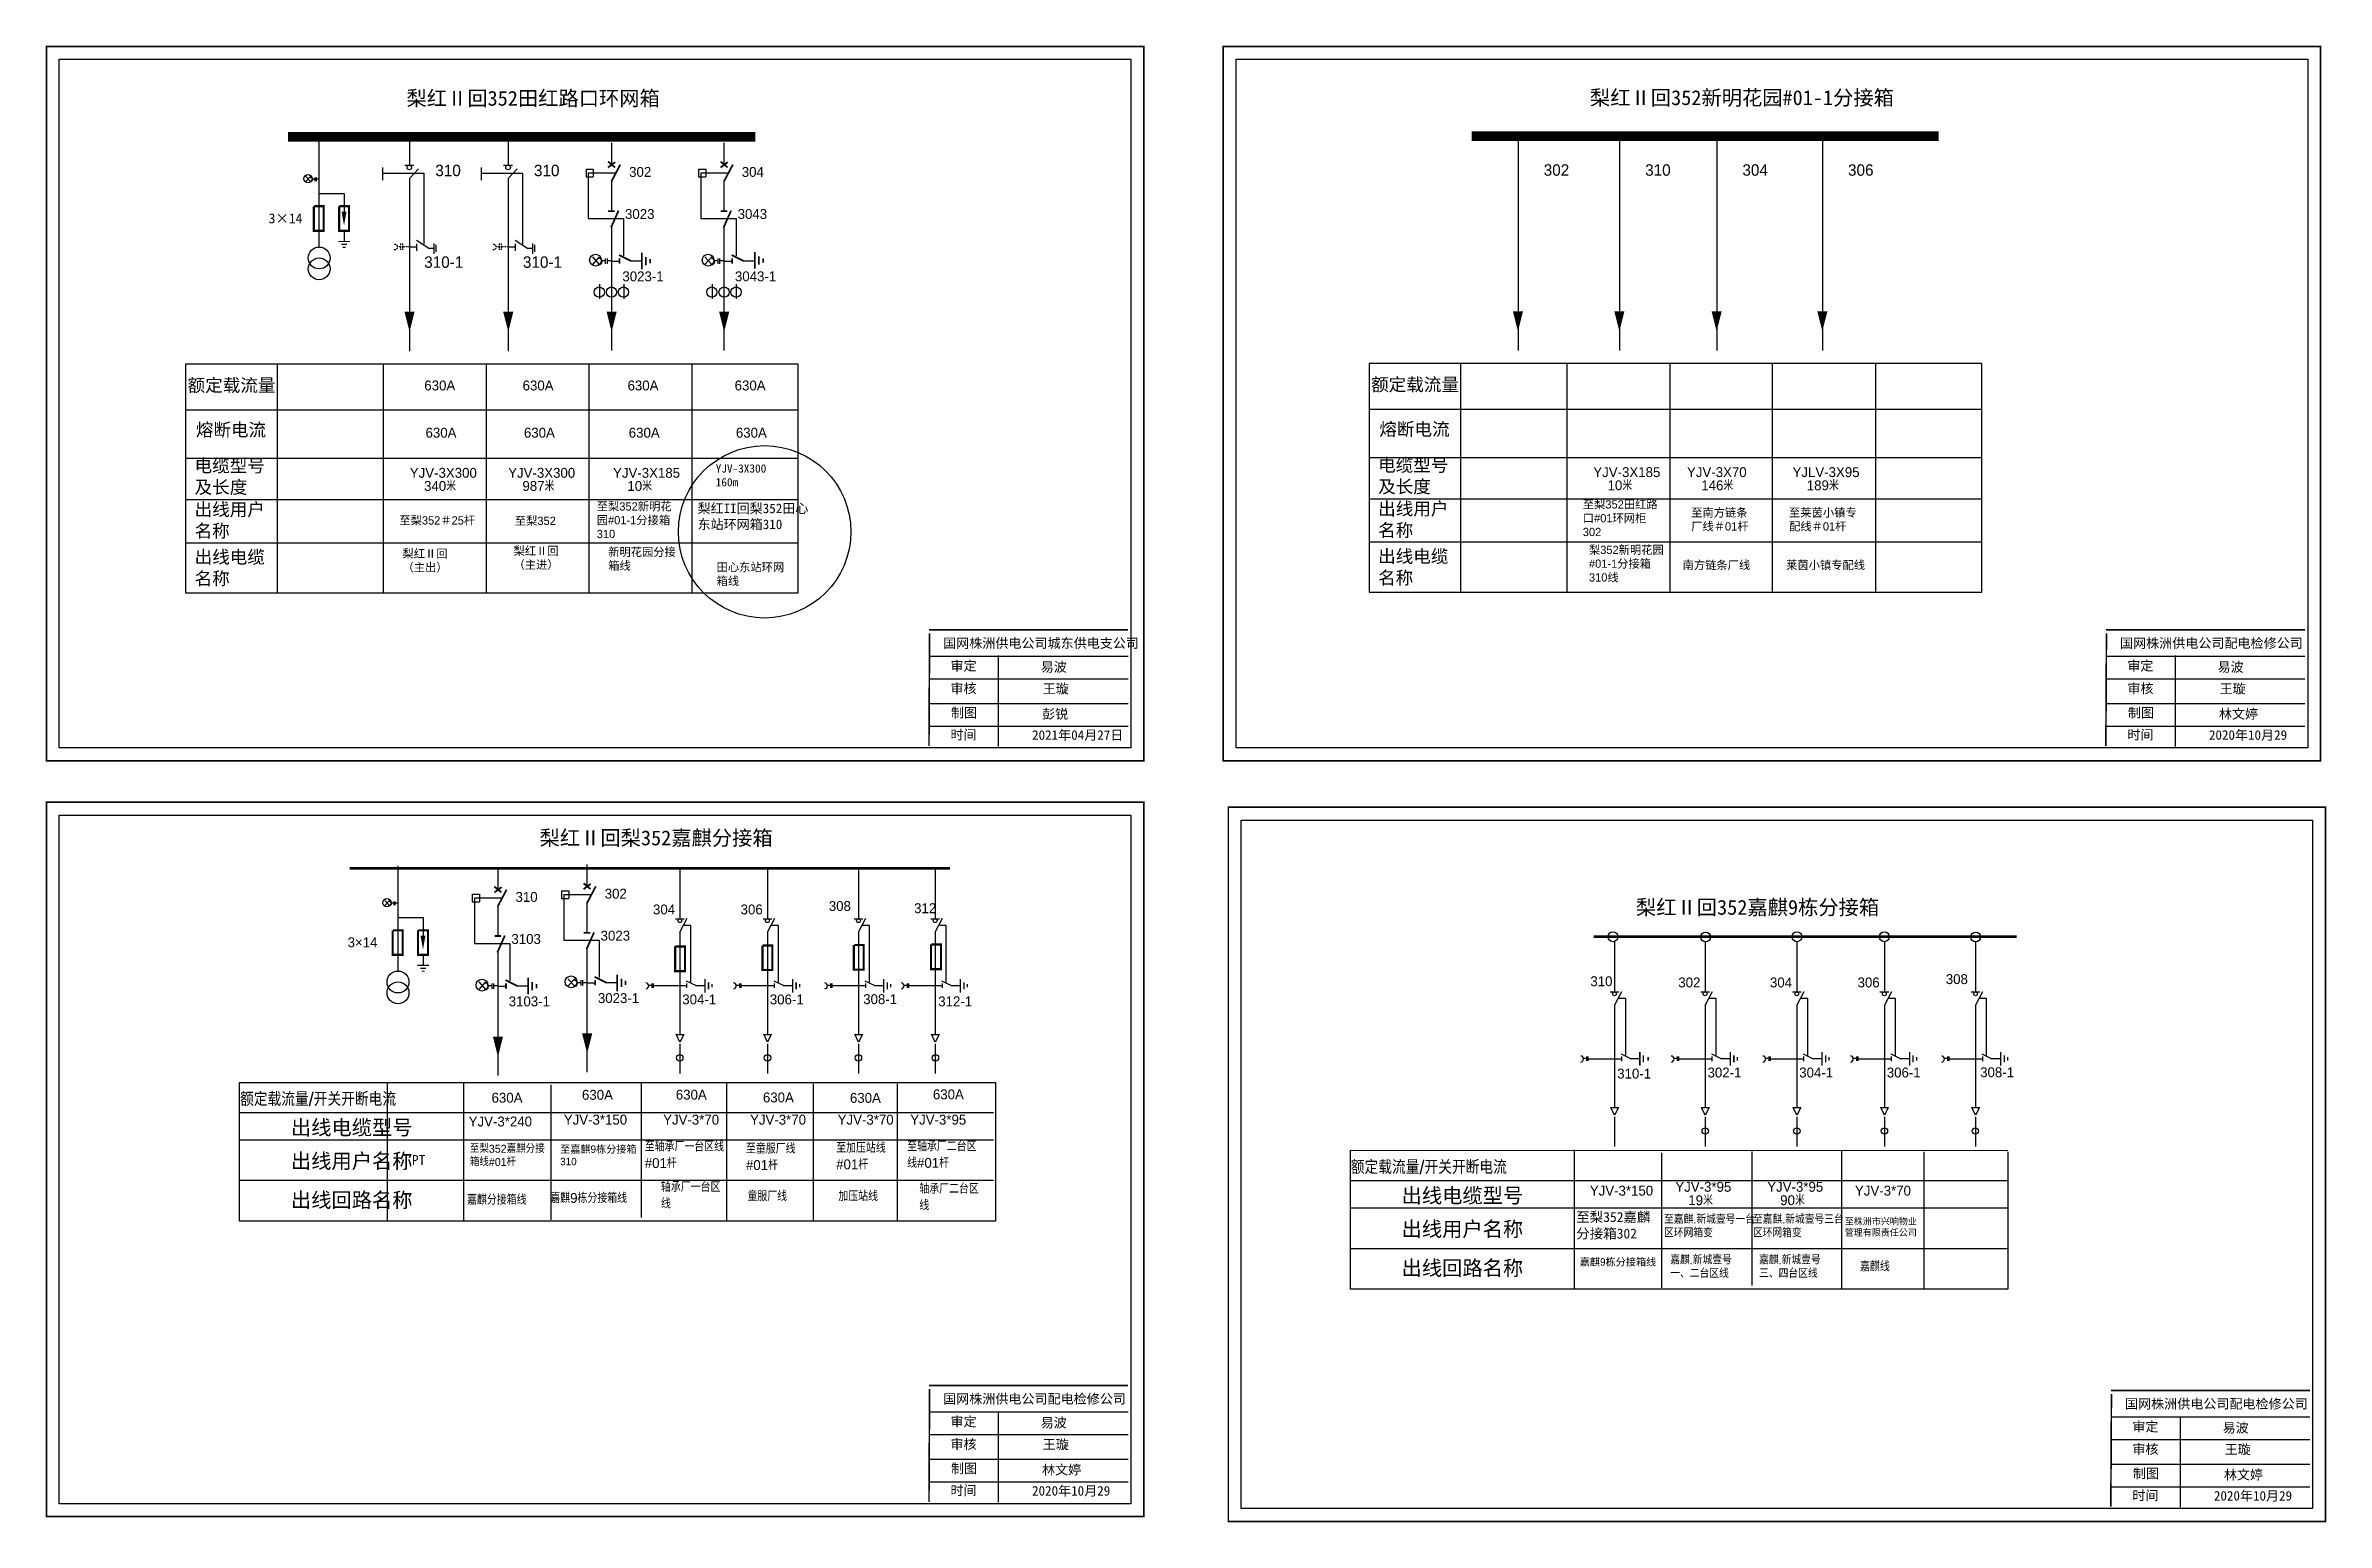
# Model space of a CAD drawing. Extents: x -42 to 505, y -336 to -58.
# Drawn here: x -37.2 to 223.6, y -226.7 to -57.8 of the extents above; entities that cross this region are included whole.
import ezdxf

# ---------------------------------------------------------------- set-up
doc = ezdxf.new("R2010")
doc.units = 0
doc.header["$LTSCALE"] = 0.774411
for name, pattern in [('ACAD_ISO02W100', [15, 12, -3]), ('CENTER', [50.8, 31.75, -6.35, 6.35, -6.35]), ('DASHED', [0.45, 0.3, -0.15]), ('HIDDEN', [0.375, 0.25, -0.125])]:
    doc.linetypes.add(name, pattern=pattern)
doc.layers.get('0').update_dxf_attribs({"linetype": 'CONTINUOUS'})
doc.layers.add('1', color=7, linetype='CONTINUOUS')
doc.layers.add('F11', color=7, linetype='CONTINUOUS')
doc.styles.add('HZ', font='')
doc.styles.add('hztxt_txtstyle_0.00_0_0', font='', dxfattribs={"bigfont": 'hztxt.shx'})
doc.styles.add('hztxt_txtstyle_2.00_0_0', font='', dxfattribs={"height": 2, "bigfont": 'hztxt.shx'})
doc.styles.add('hztxt_txtstyle_2.77_0_0', font='', dxfattribs={"height": 2.768736, "bigfont": 'hztxt.shx'})
doc.styles.add('hztxt_txtstyle_3.00_0_0', font='', dxfattribs={"height": 3})
doc.styles.add('KaiTi_GB2312_txtstyle_1.09_0_0', font='simkai_0.ttf', dxfattribs={"height": 1.0944})
doc.styles.add('STYLE1', font='txt.shx', dxfattribs={"height": 2.6})
doc.styles.add('字体', font='simkai_0.ttf', dxfattribs={"height": 2.5})
doc.styles.get('HZ').set_extended_font_data('SimSun')
doc.styles.get('hztxt_txtstyle_0.00_0_0').set_extended_font_data('hztxt')
doc.styles.get('hztxt_txtstyle_2.00_0_0').set_extended_font_data('hztxt')
doc.styles.get('hztxt_txtstyle_2.77_0_0').set_extended_font_data('hztxt')
doc.styles.get('hztxt_txtstyle_3.00_0_0').set_extended_font_data('SimSun')

msp = doc.modelspace()

# ---------------------------------------------------------------- texts
for s, height, style, p in [('梨红Ⅱ回352田红路口环网箱', 1.6997, 'hztxt_txtstyle_3.00_0_0', (4.03, -64.71)), ('梨红Ⅱ回352新明花园#01-1分接箱', 1.6997, 'hztxt_txtstyle_3.00_0_0', (139.37, -64.64)), ('302', 1.133, 'hztxt_txtstyle_2.00_0_0', (29.49, -72.85)), ('304', 1.133, 'hztxt_txtstyle_2.00_0_0', (42.37, -72.85)), ('3×14', 1.133, 'HZ', (-11.73, -78.16)), ('3023', 1.133, 'hztxt_txtstyle_2.00_0_0', (29.02, -77.66)), ('3043', 1.133, 'hztxt_txtstyle_2.00_0_0', (41.9, -77.66)), ('3023-1', 1.133, 'hztxt_txtstyle_2.00_0_0', (28.72, -84.79)), ('3043-1', 1.133, 'hztxt_txtstyle_2.00_0_0', (41.59, -84.79)), ('630A', 1.133, 'hztxt_txtstyle_2.00_0_0', (6.07, -97.27)), ('630A', 1.133, 'hztxt_txtstyle_2.00_0_0', (17.31, -97.27)), ('630A', 1.133, 'hztxt_txtstyle_2.00_0_0', (29.31, -97.27)), ('630A', 1.133, 'hztxt_txtstyle_2.00_0_0', (41.56, -97.27)), ('630A', 1.133, 'hztxt_txtstyle_2.00_0_0', (6.21, -102.67)), ('630A', 1.133, 'hztxt_txtstyle_2.00_0_0', (17.46, -102.67)), ('630A', 1.133, 'hztxt_txtstyle_2.00_0_0', (29.45, -102.67)), ('630A', 1.133, 'hztxt_txtstyle_2.00_0_0', (41.7, -102.67)), ('YJV-3X300', 1.133, 'hztxt_txtstyle_2.00_0_0', (4.41, -107.26)), ('YJV-3X300', 1.133, 'hztxt_txtstyle_2.00_0_0', (15.66, -107.26)), ('YJV-3X185', 1.133, 'hztxt_txtstyle_2.00_0_0', (27.65, -107.26)), ('YJV-3X185', 1.133, 'hztxt_txtstyle_2.00_0_0', (139.75, -107.18)), ('YJV-3X70', 1.133, 'hztxt_txtstyle_2.00_0_0', (150.46, -107.18)), ('YJLV-3X95', 1.133, 'hztxt_txtstyle_2.00_0_0', (162.53, -107.18)), ('340米', 1.133, 'hztxt_txtstyle_2.00_0_0', (6.04, -108.76)), ('987米', 1.133, 'hztxt_txtstyle_2.00_0_0', (17.29, -108.76)), ('10米', 1.133, 'hztxt_txtstyle_2.00_0_0', (29.29, -108.76)), ('10米', 1.133, 'hztxt_txtstyle_2.00_0_0', (141.38, -108.69)), ('146米', 1.133, 'hztxt_txtstyle_2.00_0_0', (152.1, -108.69)), ('189米', 1.133, 'hztxt_txtstyle_2.00_0_0', (164.16, -108.69)), ('310', 1.133, 'hztxt_txtstyle_2.00_0_0', (16.5, -155.76)), ('302', 1.133, 'hztxt_txtstyle_2.00_0_0', (26.7, -155.39)), ('304', 1.133, 'hztxt_txtstyle_2.00_0_0', (32.22, -157.19)), ('306', 1.133, 'hztxt_txtstyle_2.00_0_0', (42.24, -157.19)), ('308', 1.133, 'hztxt_txtstyle_2.00_0_0', (52.33, -156.8)), ('312', 1.133, 'hztxt_txtstyle_2.00_0_0', (62.08, -157.05)), ('梨红Ⅱ回352嘉麒9栋分接箱', 1.6997, 'hztxt_txtstyle_3.00_0_0', (144.63, -157.23)), ('3023', 1.133, 'hztxt_txtstyle_2.00_0_0', (26.23, -160.19)), ('3×14', 1.133, 'hztxt_txtstyle_2.00_0_0', (-2.7, -160.95)), ('3103', 1.133, 'hztxt_txtstyle_2.00_0_0', (16.03, -160.57)), ('310', 1.133, 'hztxt_txtstyle_2.00_0_0', (139.41, -165.4)), ('308', 1.133, 'hztxt_txtstyle_2.00_0_0', (180.06, -165.16)), ('3103-1', 1.133, 'hztxt_txtstyle_2.00_0_0', (15.72, -167.7)), ('3023-1', 1.133, 'hztxt_txtstyle_2.00_0_0', (25.92, -167.33)), ('304-1', 1.133, 'hztxt_txtstyle_2.00_0_0', (35.57, -167.48)), ('306-1', 1.133, 'hztxt_txtstyle_2.00_0_0', (45.58, -167.48)), ('308-1', 1.133, 'hztxt_txtstyle_2.00_0_0', (56.26, -167.45)), ('312-1', 1.133, 'hztxt_txtstyle_2.00_0_0', (64.84, -167.7)), ('302', 1.133, 'hztxt_txtstyle_2.00_0_0', (149.47, -165.54)), ('304', 1.133, 'hztxt_txtstyle_2.00_0_0', (159.95, -165.54)), ('306', 1.133, 'hztxt_txtstyle_2.00_0_0', (169.97, -165.54)), ('302-1', 1.133, 'hztxt_txtstyle_2.00_0_0', (152.81, -175.84)), ('304-1', 1.133, 'hztxt_txtstyle_2.00_0_0', (163.3, -175.84)), ('306-1', 1.133, 'hztxt_txtstyle_2.00_0_0', (173.31, -175.84)), ('308-1', 1.133, 'hztxt_txtstyle_2.00_0_0', (183.99, -175.81)), ('630A', 1.133, 'hztxt_txtstyle_2.00_0_0', (24.1, -178.39)), ('630A', 1.133, 'hztxt_txtstyle_2.00_0_0', (34.83, -178.37)), ('630A', 1.133, 'hztxt_txtstyle_2.00_0_0', (64.23, -178.34)), ('310-1', 1.133, 'hztxt_txtstyle_2.00_0_0', (142.48, -175.96)), ('额定载流量/开关开断电流', 1.5687, 'hztxt_txtstyle_2.77_0_0', (-15, -179.1)), ('630A', 1.133, 'hztxt_txtstyle_2.00_0_0', (13.76, -178.72)), ('630A', 1.133, 'hztxt_txtstyle_2.00_0_0', (44.79, -178.69)), ('630A', 1.133, 'hztxt_txtstyle_2.00_0_0', (54.74, -178.74)), ('出线电缆型号', 1.7, 'hztxt_txtstyle_3.00_0_0', (-9.19, -182.41)), ('YJV-3*240', 1.133, 'hztxt_txtstyle_2.00_0_0', (11.14, -181.44)), ('YJV-3*150', 1.133, 'hztxt_txtstyle_2.00_0_0', (22.02, -181.23)), ('YJV-3*70', 1.133, 'hztxt_txtstyle_2.00_0_0', (33.38, -181.23)), ('YJV-3*70', 1.133, 'hztxt_txtstyle_2.00_0_0', (43.32, -181.23)), ('YJV-3*70', 1.133, 'hztxt_txtstyle_2.00_0_0', (53.34, -181.23)), ('YJV-3*95', 1.133, 'hztxt_txtstyle_2.00_0_0', (61.64, -181.23)), ('出线用户名称', 1.7, 'hztxt_txtstyle_3.00_0_0', (-9.19, -186.24)), ('额定载流量/开关开断电流', 1.5687, 'hztxt_txtstyle_2.77_0_0', (112.02, -186.88)), ('YJV-3*95', 1.133, 'hztxt_txtstyle_2.00_0_0', (149.13, -188.91)), ('YJV-3*95', 1.133, 'hztxt_txtstyle_2.00_0_0', (159.64, -188.91)), ('出线回路名称', 1.7, 'hztxt_txtstyle_3.00_0_0', (-9.19, -190.7)), ('出线电缆型号', 1.7, 'hztxt_txtstyle_3.00_0_0', (117.82, -190.19)), ('YJV-3*150', 1.133, 'hztxt_txtstyle_2.00_0_0', (139.35, -189.35)), ('19米', 1.133, 'hztxt_txtstyle_2.00_0_0', (150.61, -190.44)), ('90米', 1.133, 'hztxt_txtstyle_2.00_0_0', (161.12, -190.44)), ('YJV-3*70', 1.133, 'hztxt_txtstyle_2.00_0_0', (169.67, -189.35)), ('出线用户名称', 1.7, 'hztxt_txtstyle_3.00_0_0', (117.82, -194.02)), ('出线回路名称', 1.7, 'hztxt_txtstyle_3.00_0_0', (117.82, -198.48))]:
    msp.add_text(s, height=height, dxfattribs=dict(style=style)).set_placement(p)
at = {"linetype": 'DASHED', "attachment_point": 1, "style": 'hztxt_txtstyle_0.00_0_0'}
for s, insert, char_height, width in [('{\\f\uffbfﾬￌﾣﾤ_GB2312|b0|i0|c134|p49;额定载流量}', (-21, -95.94), 1.4731, 16.2815), ('{\\f\uffbfﾬￌﾣﾤ_GB2312|b0|i0|c134|p49;额定载流量}', (114.34, -95.86), 1.4731, 16.2815), ('{\\f\uffbfﾬￌﾣﾤ_GB2312|b0|i0|c134|p49;熔断电流}', (-20.06, -101.03), 1.4731, 16.2815), ('{\\f\uffbfﾬￌﾣﾤ_GB2312|b0|i0|c134|p49;熔断电流}', (115.28, -100.96), 1.4731, 16.2815), ('{\\f\uffbfﾬￌﾣﾤ_GB2312|b0|i0|c134|p49;电缆型号及长度}', (-20.2, -105.14), 1.4731, 8.2148), ('{\\fSimSun|b0|i0|c134|p2;YJV-3X300\\P160m}', (39.39, -105.72), 0.9455, 8.749), ('{\\f\uffbfﾬￌﾣﾤ_GB2312|b0|i0|c134|p49;电缆型号及长度}', (115.14, -105.07), 1.4731, 8.2148), ('{\\f\uffbfﾬￌﾣﾤ_GB2312|b0|i0|c134|p49;出线用户名称}', (-20.2, -110.14), 1.4731, 8.2148), ('{\\f\uffbfﾬￌﾣﾤ_GB2312|b0|i0|c134|p49;至梨352＃25杆}', (3.21, -111.66), 0.9455, 10.0257), ('{\\fSimSun|b0|i0|c134|p2;至梨\\f\uffbfﾬￌﾣﾤ_GB2312|b0|i0|c134|p49;352}', (16.42, -111.71), 0.9455, 10.0257), ('{\\f\uffbfﾬￌﾣﾤ_GB2312|b0|i0|c134|p49;至梨352新明花园#01-1分接箱310}', (25.79, -110.06), 0.9455, 9.101), ('{\\f\uffbfﾬￌﾣﾤ_GB2312|b0|i0|c134|p49;出线用户名称}', (115.14, -110.06), 1.4731, 8.2148), ('{\\f\uffbfﾬￌﾣﾤ_GB2312|b0|i0|c134|p49;至梨352田红路口#01环网柜302}', (138.55, -109.83), 0.9455, 8.6207), ('{\\f\uffbfﾬￌﾣﾤ_GB2312|b0|i0|c134|p49;至南方链条厂线＃01杆}', (150.94, -110.77), 0.9455, 7.1977), ('{\\f\uffbfﾬￌﾣﾤ_GB2312|b0|i0|c134|p49;至莱茵小镇专配线＃01杆}', (162.13, -110.77), 0.9455, 8.6207), ('{\\f\uffbfﾬￌﾣﾤ_GB2312|b0|i0|c134|p49;出线电缆名称}', (-20.2, -115.58), 1.4731, 8.2148), ('{\\fSimSun|b0|i0|c134|p2;梨红Ⅱ回（主出）}', (3.57, -115.46), 0.9455, 6.3028), ('{\\fSimSun|b0|i0|c134|p2;梨红Ⅱ回（主进）}', (16.27, -115.15), 0.9455, 6.3028), ('{\\fSimSun|b0|i0|c134|p2;新明花园分接箱线}', (27.1, -115.27), 0.9455, 8.749), ('{\\fSimSun|b0|i0|c134|p2;田心东站环网箱线}', (39.49, -117.02), 0.9455, 8.749), ('{\\f\uffbfﾬￌﾣﾤ_GB2312|b0|i0|c134|p49;出线电缆名称}', (115.14, -115.5), 1.4731, 8.2148), ('{\\f\uffbfﾬￌﾣﾤ_GB2312|b0|i0|c134|p49;梨352新明花园#01-1分接箱310线}', (139.25, -115.03), 0.9455, 8.749), ('{\\f\uffbfﾬￌﾣﾤ_GB2312|b0|i0|c134|p49;南方链条厂线}', (149.95, -116.77), 0.9455, 8.749), ('{\\f\uffbfﾬￌﾣﾤ_GB2312|b0|i0|c134|p49;莱茵小镇专配线}', (161.8, -116.77), 0.9455, 9.7602)]:
    msp.add_mtext(s, dxfattribs=dict(at, insert=insert, char_height=char_height, width=width))
at = {"color": 0, "linetype": 'Continuous', "attachment_point": 1, "style": '字体'}
for s, insert, char_height, width in [('{\\fSimSun|b0|i0|c134|p2;梨红II回梨352田心东站环网箱310}', (37.31, -110.21), 1.0944, 12.6748), ('国网株洲供电公司城东供电支公司', (65.4, -125.62), 1.0944, 29.9201), ('国网株洲供电公司配电检修公司', (199.98, -125.62), 1.0944, 29.9201), ('\\f\uffbfﾬￌﾣﾤ_GB2312|b0|i0|c134|p49;审定', (66.24, -128.22), 1.0944, 8.5588), ('易波', (76.56, -128.35), 1.094, 8.5588), ('\\f\uffbfﾬￌﾣﾤ_GB2312|b0|i0|c134|p49;审定', (200.82, -128.22), 1.0944, 8.5588), ('易波', (211.14, -128.35), 1.094, 8.5588), ('\\f\uffbfﾬￌﾣﾤ_GB2312|b0|i0|c134|p49;审核', (66.24, -130.8), 1.0944, 8.5588), ('\\f\uffbfﾬￌﾣﾤ_GB2312|b0|i0|c134|p49;审核', (200.82, -130.8), 1.0944, 8.5588), ('\\f\uffbfﾬￌﾣﾤ_GB2312|b0|i0|c134|p49;制图', (66.3, -133.58), 1.0944, 8.5588), ('\\f\uffbfﾬￌﾣﾤ_GB2312|b0|i0|c134|p49;制图', (200.88, -133.58), 1.0944, 8.5588), ('\\f\uffbfﾬￌﾣﾤ_GB2312|b0|i0|c134|p49;时间', (66.24, -136.09), 1.0944, 8.5588), ('\\f\uffbfﾬￌﾣﾤ_GB2312|b0|i0|c134|p49;时间', (200.82, -136.09), 1.0944, 8.5588), ('国网株洲供电公司配电检修公司', (65.4, -212.04), 1.0944, 29.9201), ('国网株洲供电公司配电检修公司', (200.55, -212.61), 1.0944, 29.9201), ('\\f\uffbfﾬￌﾣﾤ_GB2312|b0|i0|c134|p49;审定', (66.24, -214.64), 1.0944, 8.5588), ('易波', (76.56, -214.77), 1.094, 8.5588), ('\\f\uffbfﾬￌﾣﾤ_GB2312|b0|i0|c134|p49;审定', (201.39, -215.22), 1.0944, 8.5588), ('易波', (211.72, -215.35), 1.094, 8.5588), ('\\f\uffbfﾬￌﾣﾤ_GB2312|b0|i0|c134|p49;审核', (66.24, -217.22), 1.0944, 8.5588), ('\\f\uffbfﾬￌﾣﾤ_GB2312|b0|i0|c134|p49;审核', (201.39, -217.79), 1.0944, 8.5588), ('\\f\uffbfﾬￌﾣﾤ_GB2312|b0|i0|c134|p49;制图', (66.3, -220), 1.0944, 8.5588), ('\\f\uffbfﾬￌﾣﾤ_GB2312|b0|i0|c134|p49;制图', (201.45, -220.57), 1.0944, 8.5588), ('\\f\uffbfﾬￌﾣﾤ_GB2312|b0|i0|c134|p49;时间', (66.24, -222.51), 1.0944, 8.5588), ('\\f\uffbfﾬￌﾣﾤ_GB2312|b0|i0|c134|p49;时间', (201.39, -223.09), 1.0944, 8.5588)]:
    msp.add_mtext(s, dxfattribs=dict(at, insert=insert, char_height=char_height, width=width))
at = {"color": 7, "linetype": 'Continuous', "attachment_point": 1, "style": 'KaiTi_GB2312_txtstyle_1.09_0_0'}
for s, insert, char_height, width in [('王璇', (76.79, -130.82), 1.094, 8.5588), ('王璇', (211.37, -130.82), 1.094, 8.5588), ('彭锐', (76.71, -133.72), 1.094, 8.5588), ('林文婷', (211.29, -133.72), 1.094, 8.5588), ('2021年04月27日', (75.57, -136.13), 1.0944, 16.0081), ('2020年10月29', (210.15, -136.13), 1.094, 16.0081), ('王璇', (76.79, -217.25), 1.094, 8.5588), ('王璇', (211.94, -217.82), 1.094, 8.5588), ('林文婷', (76.71, -220.15), 1.094, 8.5588), ('林文婷', (211.86, -220.72), 1.094, 8.5588), ('2020年10月29', (75.57, -222.56), 1.094, 16.0081), ('2020年10月29', (210.72, -223.13), 1.094, 16.0081)]:
    msp.add_mtext(s, dxfattribs=dict(at, insert=insert, char_height=char_height, width=width))
at = {"linetype": 'Continuous', "insert": (19.25, -147.59), "char_height": 1.6997, "width": 42.5887, "attachment_point": 1, "style": 'STYLE1'}
msp.add_mtext('{\\fSimSun|b0|i0|c134|p2;\\C256;梨红Ⅱ回梨352嘉麒分接箱}', dxfattribs=at)
at = {"attachment_point": 1, "style": 'hztxt_txtstyle_0.00_0_0'}
for s, insert, char_height, width in [('{\\fSimSun|b0|i0|c134|p2;PT}', (4.65, -184.71), 1.1332, 12.3034), ('至梨352嘉麒分接箱线#01杆', (11.28, -183.54), 0.9065, 9.5493), ('{\\fSimSun|b0|i0|c134|p2;至嘉麒}9{\\fSimSun|b0|i0|c134|p2;栋分接箱}310', (21.6, -183.61), 0.8499, 8.831), ('至轴承厂一台区线#01杆', (31.28, -183.17), 1.1332, 10.7121), ('至童服厂线#01杆', (42.85, -183.4), 1.133, 8.0681), ('至加压站线#01杆', (53.17, -183.32), 1.133, 7.6148), ('至轴承厂二台区线#01杆', (61.28, -183.15), 1.1332, 8.9373), ('轴承厂一台区线', (33.13, -187.8), 1.133, 7.258), ('嘉麒分接箱线', (10.96, -189.25), 1.133, 16.7102), ('嘉麒9栋分接箱线', (20.48, -189.05), 1.133, 16.7102), ('童服厂线', (43.02, -188.84), 1.133, 12.3034), ('加压站线', (53.42, -188.84), 1.133, 12.3034), ('轴承厂二台区线', (62.68, -188), 1.133, 6.8716), ('{\\fSimSun|b0|i0|c134|p2;至梨352嘉麟分接箱302}', (137.79, -191.23), 1.1332, 9.1452), ('至嘉麒.新城壹号一台区环网箱变', (147.84, -191.62), 0.9301, 10.6938), ('至嘉麒.新城壹号三台区环网箱变', (158, -191.62), 0.9301, 10.6938), ('至株洲市兴响物业管理有限责任公司', (168.5, -191.98), 0.7636, 8.9818), ('{\\fSimSun|b0|i0|c134|p2;嘉麒}9{\\fSimSun|b0|i0|c134|p2;栋分接箱线}', (138.2, -196.51), 0.8499, 9.2378), ('嘉麒.新城壹号一、二台区线', (148.55, -196.26), 0.9301, 9.128), ('嘉麒.新城壹号三、四台区线', (158.71, -196.26), 0.9301, 9.128), ('嘉麒线', (170.25, -196.88), 1.133, 12.3034)]:
    msp.add_mtext(s, dxfattribs=dict(at, insert=insert, char_height=char_height, width=width))
at = {"layer": 'F11', "lineweight": -3, "char_height": 1.3076, "width": 11.0152, "attachment_point": 1, "style": 'hztxt_txtstyle_0.00_0_0'}
for s, insert in [('\\pl2.30793;310', (5.02, -71.46)), ('\\pl2.30793;310', (16.3, -71.46)), ('\\pl2.30793;302', (131.77, -71.41)), ('\\pl2.30793;310', (143.37, -71.41)), ('\\pl2.30793;304', (154.49, -71.41)), ('\\pl2.30793;306', (166.57, -71.41)), ('\\pl2.30793;310-1', (3.75, -81.94)), ('\\pl2.30793;310-1', (15.04, -81.94))]:
    msp.add_mtext(s, dxfattribs=dict(at, insert=insert))

# ---------------------------------------------------------------- blocks, each defined once
blk = doc.blocks.new('JD')
for points in [[(-2, 0.2), (-2, -0.2), (2, 0.2), (2, -0.2)], [(1, -1.2), (1, -0.8), (-1, -1.2), (-1, -0.8)], [(-0.5, -1.8), (-0.5, -2.2), (0.5, -1.8), (0.5, -2.2)]]:
    blk.add_trace(points)

# ---------------------------------------------------------------- linework, layer by layer
for p, q in [((-5.98, -68.84), (-5.98, -80.93)), ((27.46, -68.97), (27.46, -71.48)), ((40.33, -68.97), (40.33, -71.48)), ((24.56, -71.95), (24.56, -72.85)), ((24.56, -71.95), (25.37, -71.95)), ((24.56, -72.85), (25.37, -72.85)), ((27.87, -72.42), (24.82, -72.42)), ((24.82, -72.42), (24.82, -77.61)), ((25.37, -71.95), (25.37, -72.85)), ((37.43, -71.95), (37.43, -72.85)), ((37.43, -71.95), (38.25, -71.95)), ((37.43, -72.85), (38.25, -72.85)), ((40.74, -72.42), (37.69, -72.42)), ((37.69, -72.42), (37.69, -77.61)), ((38.25, -71.95), (38.25, -72.85)), ((-5.99, -74.76), (-3.11, -74.76)), ((-3.11, -74.76), (-3.11, -76.87)), ((27.46, -73.33), (27.46, -76.7)), ((40.33, -73.33), (40.33, -76.7)), ((24.82, -77.61), (28.84, -77.61)), ((28.84, -77.61), (28.84, -81.89)), ((37.69, -77.61), (41.72, -77.61)), ((41.72, -77.61), (41.72, -81.89)), ((-3.11, -79.09), (-3.11, -80.18)), ((27.46, -78.39), (27.46, -88.34)), ((40.33, -78.39), (40.33, -88.34)), ((27.46, -82.47), (28.4, -82.47)), ((29.63, -82.45), (30.91, -82.45)), ((40.33, -82.47), (41.27, -82.47)), ((42.5, -82.45), (43.79, -82.45)), ((26.11, -85.13), (26.11, -86.79)), ((28.87, -85.13), (28.87, -86.79)), ((38.98, -85.13), (38.98, -86.79)), ((41.75, -85.13), (41.75, -86.79)), ((27.47, -89.68), (27.47, -92.7)), ((40.34, -89.68), (40.34, -92.7)), ((3.04, -151.63), (3.04, -163.72)), ((14.46, -151.88), (14.46, -154.38)), ((24.66, -151.5), (24.66, -154.01)), ((35.29, -151.96), (35.29, -157.65)), ((45.3, -151.96), (45.3, -157.65)), ((55.72, -151.96), (55.72, -157.65)), ((64.48, -151.96), (64.48, -157.65)), ((11.56, -154.86), (11.56, -155.76)), ((11.56, -154.86), (12.38, -154.86)), ((11.56, -155.76), (12.38, -155.76)), ((14.87, -155.33), (11.82, -155.33)), ((11.82, -155.33), (11.82, -160.52)), ((12.38, -154.86), (12.38, -155.76)), ((14.46, -156.24), (14.46, -159.61)), ((21.76, -154.48), (21.76, -155.39)), ((21.76, -154.48), (22.58, -154.48)), ((21.76, -155.39), (22.58, -155.39)), ((25.07, -154.95), (22.02, -154.95)), ((22.02, -154.95), (22.02, -160.14)), ((22.58, -154.48), (22.58, -155.39)), ((24.66, -155.87), (24.66, -159.24)), ((3.03, -157.55), (5.92, -157.55)), ((5.92, -157.55), (5.92, -159.66)), ((34.78, -157.68), (35.79, -157.68)), ((35.29, -159.24), (36.14, -157.63)), ((44.8, -157.68), (45.8, -157.68)), ((45.3, -159.24), (46.15, -157.63)), ((55.22, -157.68), (56.22, -157.68)), ((55.72, -159.24), (56.57, -157.63)), ((63.98, -157.68), (64.98, -157.68)), ((64.48, -159.24), (65.33, -157.63)), ((11.82, -160.52), (15.85, -160.52)), ((14.46, -161.3), (14.46, -171.25)), ((15.85, -160.52), (15.85, -164.8)), ((22.02, -160.14), (26.05, -160.14)), ((24.66, -160.92), (24.66, -170.87)), ((26.05, -160.14), (26.05, -164.42)), ((35.29, -159.2), (35.29, -170.87)), ((45.3, -159.2), (45.3, -170.87)), ((55.72, -159.2), (55.72, -170.87)), ((64.48, -159.2), (64.48, -170.87)), ((142.18, -160.31), (142.18, -166.01)), ((152.53, -160.31), (152.53, -166.01)), ((163.02, -160.31), (163.02, -166.01)), ((173.03, -160.31), (173.03, -166.01)), ((183.45, -160.31), (183.45, -166.01)), ((5.92, -161.88), (5.92, -162.97)), ((14.46, -165.38), (15.41, -165.38)), ((16.64, -165.36), (17.92, -165.36)), ((24.66, -165.01), (25.61, -165.01)), ((26.83, -164.98), (28.12, -164.98)), ((32.08, -165.32), (31.72, -165.32)), ((32.08, -165.08), (32.08, -165.6)), ((32.24, -165.08), (32.24, -165.6)), ((32.26, -165.34), (36.07, -165.34)), ((36.03, -164.78), (37.16, -165.34)), ((36.07, -165.08), (36.07, -165.6)), ((37.09, -165.32), (38.16, -165.32)), ((42.1, -165.32), (41.74, -165.32)), ((42.1, -165.08), (42.1, -165.6)), ((42.26, -165.08), (42.26, -165.6)), ((42.28, -165.34), (46.09, -165.34)), ((46.04, -164.78), (47.18, -165.34)), ((46.09, -165.08), (46.09, -165.6)), ((47.11, -165.32), (48.18, -165.32)), ((52.52, -165.32), (52.16, -165.32)), ((52.52, -165.08), (52.52, -165.6)), ((52.68, -165.08), (52.68, -165.6)), ((52.7, -165.34), (56.51, -165.34)), ((56.46, -164.78), (57.59, -165.34)), ((56.51, -165.08), (56.51, -165.6)), ((57.53, -165.32), (58.6, -165.32)), ((61.28, -165.32), (60.92, -165.32)), ((61.28, -165.08), (61.28, -165.6)), ((61.44, -165.08), (61.44, -165.6)), ((61.46, -165.34), (65.27, -165.34)), ((65.22, -164.78), (66.35, -165.34)), ((65.27, -165.08), (65.27, -165.6)), ((66.29, -165.32), (67.36, -165.32)), ((141.68, -166.03), (142.68, -166.03)), ((142.18, -167.6), (143.03, -165.99)), ((152.03, -166.03), (153.03, -166.03)), ((152.53, -167.6), (153.38, -165.99)), ((162.52, -166.03), (163.52, -166.03)), ((163.02, -167.6), (163.87, -165.99)), ((172.53, -166.03), (173.54, -166.03)), ((173.03, -167.6), (173.88, -165.99)), ((182.95, -166.03), (183.95, -166.03)), ((183.45, -167.6), (184.3, -165.99)), ((142.18, -167.55), (142.18, -179.22)), ((152.53, -167.55), (152.53, -179.22)), ((163.02, -167.55), (163.02, -179.22)), ((173.03, -167.55), (173.03, -179.22)), ((183.45, -167.55), (183.45, -179.22)), ((34.87, -170.92), (35.73, -170.92)), ((35.29, -171.79), (34.88, -170.9)), ((35.73, -170.92), (35.29, -171.79)), ((44.88, -170.92), (45.75, -170.92)), ((45.31, -171.79), (44.89, -170.9)), ((45.75, -170.92), (45.31, -171.79)), ((55.3, -170.92), (56.17, -170.92)), ((55.73, -171.79), (55.31, -170.9)), ((56.17, -170.92), (55.73, -171.79)), ((64.06, -170.92), (64.93, -170.92)), ((64.49, -171.79), (64.07, -170.9)), ((64.93, -170.92), (64.49, -171.79)), ((14.47, -172.58), (14.47, -175.61)), ((24.67, -172.21), (24.67, -175.24)), ((138.98, -173.67), (138.62, -173.67)), ((138.98, -173.43), (138.98, -173.95)), ((139.14, -173.43), (139.14, -173.95)), ((139.16, -173.7), (142.97, -173.7)), ((142.92, -173.13), (144.06, -173.7)), ((142.97, -173.44), (142.97, -173.96)), ((143.99, -173.67), (145.06, -173.67)), ((149.33, -173.67), (148.97, -173.67)), ((149.33, -173.43), (149.33, -173.95)), ((149.49, -173.43), (149.49, -173.95)), ((149.51, -173.7), (153.32, -173.7)), ((153.27, -173.13), (154.41, -173.7)), ((153.32, -173.44), (153.32, -173.96)), ((154.34, -173.67), (155.41, -173.67)), ((159.82, -173.67), (159.46, -173.67)), ((159.82, -173.43), (159.82, -173.95)), ((159.97, -173.43), (159.97, -173.95)), ((160, -173.7), (163.8, -173.7)), ((163.76, -173.13), (164.89, -173.7)), ((163.8, -173.44), (163.8, -173.96)), ((164.83, -173.67), (165.89, -173.67)), ((169.83, -173.67), (169.47, -173.67)), ((169.83, -173.43), (169.83, -173.95)), ((169.99, -173.43), (169.99, -173.95)), ((170.01, -173.7), (173.82, -173.7)), ((173.77, -173.13), (174.91, -173.7)), ((173.82, -173.44), (173.82, -173.96)), ((174.84, -173.67), (175.91, -173.67)), ((180.25, -173.67), (179.89, -173.67)), ((180.25, -173.43), (180.25, -173.95)), ((180.41, -173.43), (180.41, -173.95)), ((180.43, -173.7), (184.24, -173.7)), ((184.19, -173.13), (185.33, -173.7)), ((184.24, -173.44), (184.24, -173.96)), ((185.26, -173.67), (186.33, -173.67)), ((-15.05, -176.4), (71.37, -176.42)), ((-15.05, -192.26), (-15.05, -176.4)), ((1.81, -176.37), (1.81, -192.21)), ((10.56, -176.36), (10.56, -192.2)), ((20.53, -176.68), (20.53, -192.13)), ((30.88, -176.53), (30.88, -191.86)), ((40.62, -176.42), (40.62, -192.26)), ((50.53, -176.55), (50.53, -192.26)), ((60.14, -176.55), (60.14, -192.26)), ((71.37, -176.42), (71.37, -192.26)), ((-15.01, -179.85), (71.16, -179.85)), ((141.76, -179.27), (142.63, -179.27)), ((142.19, -180.15), (141.77, -179.26)), ((142.63, -179.27), (142.19, -180.15)), ((152.11, -179.27), (152.98, -179.27)), ((152.54, -180.15), (152.12, -179.26)), ((152.98, -179.27), (152.54, -180.15)), ((162.6, -179.27), (163.47, -179.27)), ((163.02, -180.15), (162.61, -179.26)), ((163.47, -179.27), (163.02, -180.15)), ((172.62, -179.27), (173.48, -179.27)), ((173.04, -180.15), (172.63, -179.26)), ((173.48, -179.27), (173.04, -180.15)), ((183.04, -179.27), (183.9, -179.27)), ((183.46, -180.15), (183.05, -179.26)), ((183.9, -179.27), (183.46, -180.15)), ((-15.01, -182.96), (71.16, -182.96)), ((111.97, -200.04), (111.97, -184.17)), ((111.97, -184.17), (187.14, -184.2)), ((137.57, -184.13), (137.57, -199.97)), ((147.54, -184.46), (147.54, -199.91)), ((157.89, -184.31), (157.89, -199.64)), ((168.12, -184.2), (168.12, -200.04)), ((177.54, -184.33), (177.54, -200.04)), ((187.15, -184.33), (187.15, -200.04)), ((-15.03, -187.6), (71.16, -187.6)), ((112, -187.62), (187.15, -187.62)), ((71.37, -192.26), (-15.05, -192.26)), ((112, -190.74), (187.15, -190.74)), ((111.98, -195.38), (187.15, -195.38)), ((187.15, -200.04), (111.97, -200.04))]:
    msp.add_line(p, q)
at = {"linetype": 'Continuous'}
for p, q in [((-6.93, -72.8), (-7.48, -73.39)), ((-7.48, -72.8), (-6.93, -73.39)), ((26.07, -82.01), (25.29, -82.85)), ((25.29, -82.01), (26.07, -82.85)), ((38.95, -82.01), (38.16, -82.85)), ((38.16, -82.01), (38.95, -82.85)), ((-21.23, -94.27), (-21.23, -120.43)), ((-4.83, -94.27), (-21.23, -94.27)), ((48.83, -94.27), (-4.83, -94.27)), ((48.84, -120.43), (48.83, -94.27)), ((130.51, -94.19), (114.11, -94.19)), ((114.11, -94.19), (114.11, -120.35)), ((184.17, -94.19), (130.51, -94.19)), ((184.18, -120.35), (184.17, -94.19)), ((-21.23, -120.43), (48.84, -120.43)), ((114.11, -120.35), (184.18, -120.35)), ((1.54, -155.59), (2.09, -156.18)), ((2.09, -155.59), (1.54, -156.18)), ((13.08, -164.92), (12.29, -165.76)), ((12.29, -164.92), (13.08, -165.76)), ((23.28, -164.54), (22.49, -165.38)), ((22.49, -164.54), (23.28, -165.38))]:
    msp.add_line(p, q, dxfattribs=at)
at = {"linetype": 'ByBlock'}
for p, q in [((-10.76, -94.21), (-10.76, -120.43)), ((1.37, -94.21), (1.37, -120.43)), ((13.16, -94.21), (13.16, -120.43)), ((24.87, -94.21), (24.87, -120.43)), ((36.66, -94.21), (36.66, -120.43)), ((124.58, -94.13), (124.58, -120.35)), ((136.71, -94.13), (136.71, -120.35)), ((148.5, -94.13), (148.5, -120.35)), ((160.21, -94.13), (160.21, -120.35)), ((172, -94.13), (172, -120.35)), ((-21.14, -99.5), (48.84, -99.5)), ((114.2, -99.42), (184.18, -99.42)), ((-21.14, -105.02), (48.84, -105.02)), ((114.2, -104.94), (184.18, -104.94)), ((-21.14, -109.73), (48.84, -109.73)), ((114.2, -109.66), (184.18, -109.66)), ((-21.14, -114.68), (48.84, -114.68)), ((114.2, -114.6), (184.18, -114.6))]:
    msp.add_line(p, q, dxfattribs=at)
at = {"color": 0, "linetype": 'Continuous'}
for p, q in [((63.8, -127.65), (86.55, -127.65)), ((71.71, -127.6), (71.69, -137.99)), ((198.37, -127.65), (221.13, -127.65)), ((206.29, -127.6), (206.27, -137.99)), ((63.8, -130.24), (86.55, -130.24)), ((198.37, -130.24), (221.13, -130.24)), ((63.8, -133.07), (86.55, -133.07)), ((198.37, -133.07), (221.13, -133.07)), ((63.8, -135.66), (86.55, -135.66)), ((198.37, -135.66), (221.13, -135.66)), ((63.8, -214.08), (86.55, -214.08)), ((71.71, -214.03), (71.69, -224.41)), ((198.95, -214.65), (221.7, -214.65)), ((206.86, -214.6), (206.84, -224.99)), ((63.8, -216.67), (86.55, -216.67)), ((198.95, -217.24), (221.7, -217.24)), ((63.8, -219.5), (86.55, -219.5)), ((198.95, -220.07), (221.7, -220.07)), ((63.8, -222.09), (86.55, -222.09)), ((198.95, -222.66), (221.7, -222.66))]:
    msp.add_line(p, q, dxfattribs=at)
at = {"lineweight": 90}
for p, q in [((-2.44, -151.89), (66.15, -151.92)), ((139.8, -159.7), (188.14, -159.7))]:
    msp.add_line(p, q, dxfattribs=at)
at = {"linetype": 'ACAD_ISO02W100'}
for p, q in [((36.55, -158.46), (35.72, -158.46)), ((36.55, -164.98), (36.55, -158.46)), ((46.56, -158.46), (45.72, -158.46)), ((46.56, -164.98), (46.56, -158.46)), ((56.98, -158.46), (56.16, -158.46)), ((56.98, -164.98), (56.98, -158.46)), ((65.74, -158.46), (65.02, -158.46)), ((65.74, -164.98), (65.74, -158.46)), ((143.45, -166.81), (142.65, -166.81)), ((143.45, -173.33), (143.45, -166.81)), ((153.79, -166.81), (152.96, -166.81)), ((153.79, -173.33), (153.79, -166.81)), ((164.28, -166.81), (163.45, -166.81)), ((164.28, -173.33), (164.28, -166.81)), ((174.3, -166.81), (173.45, -166.81)), ((174.3, -173.33), (174.3, -166.81)), ((184.72, -166.81), (183.89, -166.81)), ((184.72, -173.33), (184.72, -166.81))]:
    msp.add_line(p, q, dxfattribs=at)
at = {"linetype": 'CENTER'}
for p, q in [((35.29, -171.98), (35.29, -175.39)), ((45.31, -171.98), (45.31, -175.39)), ((55.73, -171.98), (55.73, -175.39)), ((64.49, -171.98), (64.49, -175.39)), ((142.19, -180.33), (142.19, -183.75)), ((152.54, -180.33), (152.54, -183.75)), ((163.02, -180.33), (163.02, -183.75)), ((173.04, -180.33), (173.04, -183.75)), ((183.46, -180.33), (183.46, -183.75))]:
    msp.add_line(p, q, dxfattribs=at)
at = {"color": 0, "linetype": 'Continuous', "const_width": 0.182}
for points in [[(-37.14, -57.93), (88.34, -57.93), (88.34, -139.63), (-37.14, -139.63)], [(97.43, -57.93), (222.92, -57.93), (222.92, -139.63), (97.43, -139.63)], [(-37.14, -144.35), (88.34, -144.35), (88.34, -226.06), (-37.14, -226.06)], [(98.01, -144.93), (223.49, -144.93), (223.49, -226.63), (98.01, -226.63)]]:
    msp.add_lwpolyline(points, close=True, dxfattribs=at)
at = {"color": 0, "linetype": 'Continuous'}
for points in [[(-35.67, -59.4), (86.86, -59.4), (86.86, -138.15), (-35.67, -138.15)], [(98.91, -59.4), (221.44, -59.4), (221.44, -138.15), (98.91, -138.15)], [(-35.67, -145.83), (86.86, -145.83), (86.86, -224.58), (-35.67, -224.58)], [(99.48, -146.4), (222.01, -146.4), (222.01, -225.15), (99.48, -225.15)]]:
    msp.add_lwpolyline(points, close=True, dxfattribs=at)
for points, const_width in [([(-9.5, -68.27), (43.91, -68.27)], 1.13), ([(125.84, -68.19), (179.25, -68.19)], 1.13), ([(27.07, -71.78), (27.9, -71.16)], 0.204), ([(27.08, -71.1), (27.88, -71.77)], 0.204), ([(27.46, -73.38), (28.48, -71.45)], 0.204), ([(39.95, -71.78), (40.77, -71.16)], 0.204), ([(39.95, -71.1), (40.75, -71.77)], 0.204), ([(40.33, -73.38), (41.35, -71.45)], 0.204), ([(-6.56, -76.2), (-6.56, -79.02), (-5.43, -79.02), (-5.43, -76.2), (-6.52, -76.2)], 0.238), ([(-3.67, -76.2), (-3.67, -79.02), (-2.54, -79.02), (-2.54, -76.2), (-3.63, -76.2)], 0.238), ([(27.09, -76.76), (27.85, -76.76)], 0.204), ([(27.42, -78.64), (28.28, -76.71)], 0.204), ([(39.97, -76.76), (40.72, -76.76)], 0.204), ([(40.29, -78.64), (41.15, -76.71)], 0.204), ([(28.35, -81.79), (29.71, -82.47)], 0.204), ([(28.4, -82.16), (28.4, -82.79)], 0.204), ([(41.22, -81.79), (42.58, -82.47)], 0.204), ([(41.27, -82.16), (41.27, -82.79)], 0.204), ([(24.28, -154.31), (25.1, -153.69)], 0.204), ([(24.28, -153.63), (25.08, -154.3)], 0.204), ([(14.08, -154.69), (14.91, -154.07)], 0.204), ([(14.08, -154.01), (14.88, -154.67)], 0.204), ([(14.46, -156.29), (15.48, -154.36)], 0.204), ([(24.66, -155.92), (25.68, -153.98)], 0.204), ([(2.46, -159), (2.46, -161.81), (3.59, -161.81), (3.59, -159), (2.5, -159)], 0.238), ([(5.35, -159), (5.35, -161.81), (6.48, -161.81), (6.48, -159), (5.39, -159)], 0.238), ([(14.1, -159.66), (14.85, -159.66)], 0.204), ([(14.42, -161.55), (15.28, -159.62)], 0.204), ([(24.3, -159.29), (25.05, -159.29)], 0.204), ([(24.62, -161.17), (25.48, -159.25)], 0.204), ([(34.76, -160.86), (34.76, -163.68), (35.88, -163.68), (35.88, -160.86), (34.79, -160.86)], 0.238), ([(44.74, -160.75), (44.74, -163.56), (45.87, -163.56), (45.87, -160.75), (44.78, -160.75)], 0.238), ([(55.19, -160.69), (55.19, -163.5), (56.32, -163.5), (56.32, -160.69), (55.23, -160.69)], 0.238), ([(64.02, -160.63), (64.02, -163.45), (65.15, -163.45), (65.15, -160.63), (64.05, -160.63)], 0.238), ([(25.55, -164.33), (26.91, -165.01)], 0.204), ([(15.35, -164.7), (16.71, -165.38)], 0.204), ([(15.41, -165.07), (15.41, -165.7)], 0.204), ([(25.61, -164.69), (25.61, -165.32)], 0.204)]:
    msp.add_lwpolyline(points, dxfattribs=dict(const_width=const_width))
for points, format in [([(-3.11, -76.84, 0.555, 0, 0), (-3.11, -78.42, 0, 0, 0)], "xyseb"), ([(25.98, -82.11, -0.877934), (26, -82.94)], "xyb"), ([(38.85, -82.11, -0.877934), (38.87, -82.94)], "xyb"), ([(4.38, -88.26, 1.16, 0, 0), (4.38, -90.57, 0, 0, 0)], "xyseb"), ([(15.67, -88.26, 1.16, 0, 0), (15.67, -90.57, 0, 0, 0)], "xyseb"), ([(27.49, -88.26, 1.16, 0, 0), (27.49, -90.57, 0, 0, 0)], "xyseb"), ([(40.36, -88.26, 1.16, 0, 0), (40.36, -90.57, 0, 0, 0)], "xyseb"), ([(131.13, -88.21, 1.16, 0, 0), (131.13, -90.52, 0, 0, 0)], "xyseb"), ([(142.73, -88.21, 1.16, 0, 0), (142.73, -90.52, 0, 0, 0)], "xyseb"), ([(153.85, -88.21, 1.16, 0, 0), (153.85, -90.52, 0, 0, 0)], "xyseb"), ([(165.94, -88.21, 1.16, 0, 0), (165.94, -90.52, 0, 0, 0)], "xyseb"), ([(5.92, -159.63, 0.555, 0, 0), (5.92, -161.21, 0, 0, 0)], "xyseb"), ([(12.98, -165.02, -0.877934), (13, -165.85)], "xyb"), ([(23.18, -164.65, -0.877934), (23.2, -165.47)], "xyb"), ([(14.49, -171.17, 1.16, 0, 0), (14.49, -173.47, 0, 0, 0)], "xyseb"), ([(24.69, -170.8, 1.16, 0, 0), (24.69, -173.1, 0, 0, 0)], "xyseb")]:
    msp.add_lwpolyline(points, format=format)
for points in [[(26.77, -82.46), (26.35, -82.46)], [(26.77, -82.18), (26.77, -82.8)], [(26.97, -82.18), (26.97, -82.8)], [(27.46, -82.46), (26.97, -82.46)], [(39.65, -82.46), (39.22, -82.46)], [(39.65, -82.18), (39.65, -82.8)], [(39.84, -82.18), (39.84, -82.8)], [(40.33, -82.46), (39.84, -82.46)], [(13.78, -165.37), (13.35, -165.37)], [(13.78, -165.09), (13.78, -165.71)], [(13.97, -165.09), (13.97, -165.71)], [(14.46, -165.37), (13.97, -165.37)], [(23.98, -165), (23.55, -165)], [(23.98, -164.71), (23.98, -165.33)], [(24.17, -164.71), (24.17, -165.33)], [(24.66, -165), (24.17, -165)]]:
    msp.add_lwpolyline(points)
at = {"color": 0, "linetype": 'Continuous', "const_width": 0.182}
for points in [[(63.85, -125.05), (63.78, -137.95)], [(63.8, -124.65), (86.55, -124.65)], [(198.43, -125.05), (198.36, -137.95)], [(198.37, -124.65), (221.13, -124.65)], [(63.8, -211.07), (86.55, -211.07)], [(63.85, -211.48), (63.78, -224.37)], [(199, -212.05), (198.93, -224.94)], [(198.95, -211.65), (221.7, -211.65)]]:
    msp.add_lwpolyline(points, dxfattribs=at)
at = {"linetype": 'Continuous'}
for centre, radius in [((-7.23, -73.05), 0.47), ((25.65, -82.37), 0.672), ((38.52, -82.37), 0.672), ((1.79, -155.85), 0.47), ((22.85, -164.9), 0.672), ((12.66, -165.28), 0.672), ((35.28, -173.6), 0.367), ((45.31, -173.6), 0.367), ((55.71, -173.6), 0.367), ((64.52, -173.6), 0.367), ((152.55, -181.96), 0.367), ((163.02, -181.96), 0.367), ((173.04, -181.96), 0.367), ((183.44, -181.96), 0.367)]:
    msp.add_circle(centre, radius, dxfattribs=at)
for centre, radius in [((-5.96, -82.12), 1.25), ((-5.96, -83.37), 1.25), ((26.08, -86.03), 0.589), ((27.48, -86.03), 0.589), ((28.84, -86.03), 0.589), ((38.95, -86.03), 0.589), ((40.35, -86.03), 0.589), ((41.72, -86.03), 0.589), ((35.29, -157.91), 0.218), ((45.3, -157.91), 0.218), ((55.72, -157.91), 0.218), ((64.48, -157.91), 0.218), ((141.99, -159.75), 0.564), ((152.6, -159.77), 0.564), ((163.03, -159.75), 0.564), ((173.04, -159.75), 0.564), ((183.48, -159.77), 0.564), ((3.06, -164.92), 1.25), ((3.06, -166.16), 1.25), ((142.18, -166.27), 0.218), ((152.53, -166.27), 0.218), ((163.02, -166.27), 0.218), ((173.03, -166.27), 0.218), ((183.45, -166.27), 0.218)]:
    msp.add_circle(centre, radius)
at = {"color": 1, "linetype": 'Continuous'}
msp.add_circle((44.98, -113.44), 9.86, dxfattribs=at)
for centre in [(31.38, -165.37), (41.4, -165.37), (51.82, -165.37), (60.58, -165.37), (138.28, -173.73), (148.63, -173.73), (159.11, -173.73), (169.13, -173.73), (179.55, -173.73)]:
    msp.add_arc(centre, 0.347, 278.5404, 83.6643)
for points in [[(38.1, -166.14), (38.26, -166.14), (38.1, -164.56), (38.26, -164.56)], [(38.65, -164.95), (38.49, -164.95), (38.65, -165.75), (38.49, -165.75)], [(38.89, -165.55), (39.05, -165.55), (38.89, -165.15), (39.05, -165.15)], [(48.11, -166.14), (48.27, -166.14), (48.11, -164.56), (48.27, -164.56)], [(48.67, -164.95), (48.51, -164.95), (48.67, -165.75), (48.51, -165.75)], [(48.91, -165.55), (49.07, -165.55), (48.91, -165.15), (49.07, -165.15)], [(58.53, -166.14), (58.69, -166.14), (58.53, -164.56), (58.69, -164.56)], [(59.09, -164.95), (58.93, -164.95), (59.09, -165.75), (58.93, -165.75)], [(59.33, -165.55), (59.48, -165.55), (59.33, -165.15), (59.48, -165.15)], [(67.29, -166.14), (67.45, -166.14), (67.29, -164.56), (67.45, -164.56)], [(67.85, -164.95), (67.69, -164.95), (67.85, -165.75), (67.69, -165.75)], [(68.09, -165.55), (68.24, -165.55), (68.09, -165.15), (68.24, -165.15)], [(144.99, -174.5), (145.15, -174.5), (144.99, -172.91), (145.15, -172.91)], [(145.55, -173.31), (145.39, -173.31), (145.55, -174.1), (145.39, -174.1)], [(145.94, -173.9), (146.1, -173.9), (145.94, -173.51), (146.1, -173.51)], [(155.34, -174.5), (155.5, -174.5), (155.34, -172.91), (155.5, -172.91)], [(155.9, -173.31), (155.74, -173.31), (155.9, -174.1), (155.74, -174.1)], [(156.14, -173.9), (156.3, -173.9), (156.14, -173.51), (156.3, -173.51)], [(165.83, -174.5), (165.99, -174.5), (165.83, -172.91), (165.99, -172.91)], [(166.39, -173.31), (166.23, -173.31), (166.39, -174.1), (166.23, -174.1)], [(166.62, -173.9), (166.78, -173.9), (166.62, -173.51), (166.78, -173.51)], [(175.85, -174.5), (176, -174.5), (175.85, -172.91), (176, -172.91)], [(176.4, -173.31), (176.24, -173.31), (176.4, -174.1), (176.24, -174.1)], [(176.64, -173.9), (176.8, -173.9), (176.64, -173.51), (176.8, -173.51)], [(186.27, -174.5), (186.42, -174.5), (186.27, -172.91), (186.42, -172.91)], [(186.82, -173.31), (186.66, -173.31), (186.82, -174.1), (186.66, -174.1)], [(187.06, -173.9), (187.22, -173.9), (187.06, -173.51), (187.22, -173.51)]]:
    msp.add_trace(points)
at = {"layer": '1'}
for points in [[(-7, -72.87, -0.877934), (-6.99, -73.45)], [(-7, -72.87, -0.877934), (-6.99, -73.45)], [(25.98, -82.1, -0.877934), (25.99, -82.93)], [(38.85, -82.1, -0.877934), (38.87, -82.93)], [(2.02, -155.66, -0.877934), (2.03, -156.24)], [(2.02, -155.67, -0.877934), (2.03, -156.25)], [(12.98, -165.01, -0.877934), (13, -165.84)], [(23.18, -164.64, -0.877934), (23.2, -165.46)]]:
    msp.add_lwpolyline(points, format="xyb", dxfattribs=at)
for points in [[(-6.44, -72.92), (-6.44, -73.35)], [(-6.31, -72.92), (-6.31, -73.35)], [(-6.44, -73.12), (-6.74, -73.12)], [(-5.96, -73.12), (-6.31, -73.12)], [(2.58, -155.91), (2.28, -155.91)], [(2.58, -155.71), (2.58, -156.15)], [(2.71, -155.71), (2.71, -156.15)], [(3.06, -155.91), (2.71, -155.91)]]:
    msp.add_lwpolyline(points, dxfattribs=at)
at = {"layer": 'F11', "lineweight": -3}
for p, q in [((4.38, -68.79), (4.38, -71.49)), ((15.67, -68.79), (15.67, -71.49)), ((131.14, -68.75), (131.14, -92.72)), ((142.74, -68.75), (142.74, -92.72)), ((153.86, -68.75), (153.86, -92.72)), ((165.94, -68.75), (165.94, -92.72)), ((1.28, -71.79), (1.28, -73.23)), ((1.28, -72.42), (6.02, -72.42)), ((3.84, -71.51), (4.89, -71.51)), ((4.38, -73.04), (5.41, -71.92)), ((6.02, -72.43), (6.02, -80.53)), ((12.56, -71.79), (12.56, -73.23)), ((12.56, -72.42), (17.31, -72.42)), ((15.12, -71.51), (16.17, -71.51)), ((15.67, -73.04), (16.69, -71.92)), ((17.31, -72.43), (17.31, -80.53)), ((4.38, -73.04), (4.38, -92.77)), ((15.67, -73.04), (15.67, -92.77)), ((4.39, -80.85), (5.11, -80.85)), ((5.18, -80.07), (6.59, -81.01)), ((5.18, -80.51), (5.18, -81.29)), ((7.15, -80.48), (7.15, -81.63)), ((7.4, -80.61), (7.4, -81.41)), ((15.68, -80.85), (16.4, -80.85)), ((16.47, -80.07), (17.87, -81.01)), ((16.47, -80.51), (16.47, -81.29)), ((18.44, -80.48), (18.44, -81.63)), ((18.68, -80.61), (18.68, -81.41)), ((6.59, -81.01), (7.14, -81.01)), ((17.87, -81.01), (18.43, -81.01))]:
    msp.add_line(p, q, dxfattribs=at)
at = {"layer": 'F11', "linetype": 'HIDDEN', "lineweight": -3}
for p, q in [((3.34, -80.84), (2.99, -80.84)), ((3.34, -80.46), (3.34, -81.19)), ((3.57, -80.46), (3.57, -81.19)), ((4.43, -80.84), (3.62, -80.84)), ((14.63, -80.84), (14.28, -80.84)), ((14.63, -80.46), (14.63, -81.19)), ((14.86, -80.46), (14.86, -81.19)), ((15.72, -80.84), (14.91, -80.84))]:
    msp.add_line(p, q, dxfattribs=at)
at = {"layer": 'F11', "lineweight": -3}
for centre in [(4.36, -71.78), (15.65, -71.78)]:
    msp.add_circle(centre, 0.26, dxfattribs=at)
at = {"layer": 'F11', "linetype": 'HIDDEN', "lineweight": -3}
for centre in [(2.74, -80.87), (14.02, -80.87)]:
    msp.add_arc(centre, 0.279, 242.566, 111.7046, dxfattribs=at)

# ---------------------------------------------------------------- block references
at = {"xscale": 0.333147063555856, "yscale": 0.3331470635097418, "zscale": 0.333147063568893}
for p in [(-3.09, -80.23), (5.93, -163.02)]:
    msp.add_blockref('JD', p, dxfattribs=at)
at = {"xscale": 0.4759243764425634, "yscale": 0.4759243764425634, "zscale": 0.4759243765269899, "rotation": 90}
for p in [(30.93, -82.48), (43.86, -82.41), (28.13, -165.02), (17.93, -165.39)]:
    msp.add_blockref('JD', p, dxfattribs=at)

msp.set_redraw_order([(e.dxf.handle, doc.entitydb.next_handle()) for e in msp.query("TEXT MTEXT ATTDEF DIMENSION ARC_DIMENSION")])  # texts and dimensions are drawn at this point

doc.saveas('drawing.dxf')
